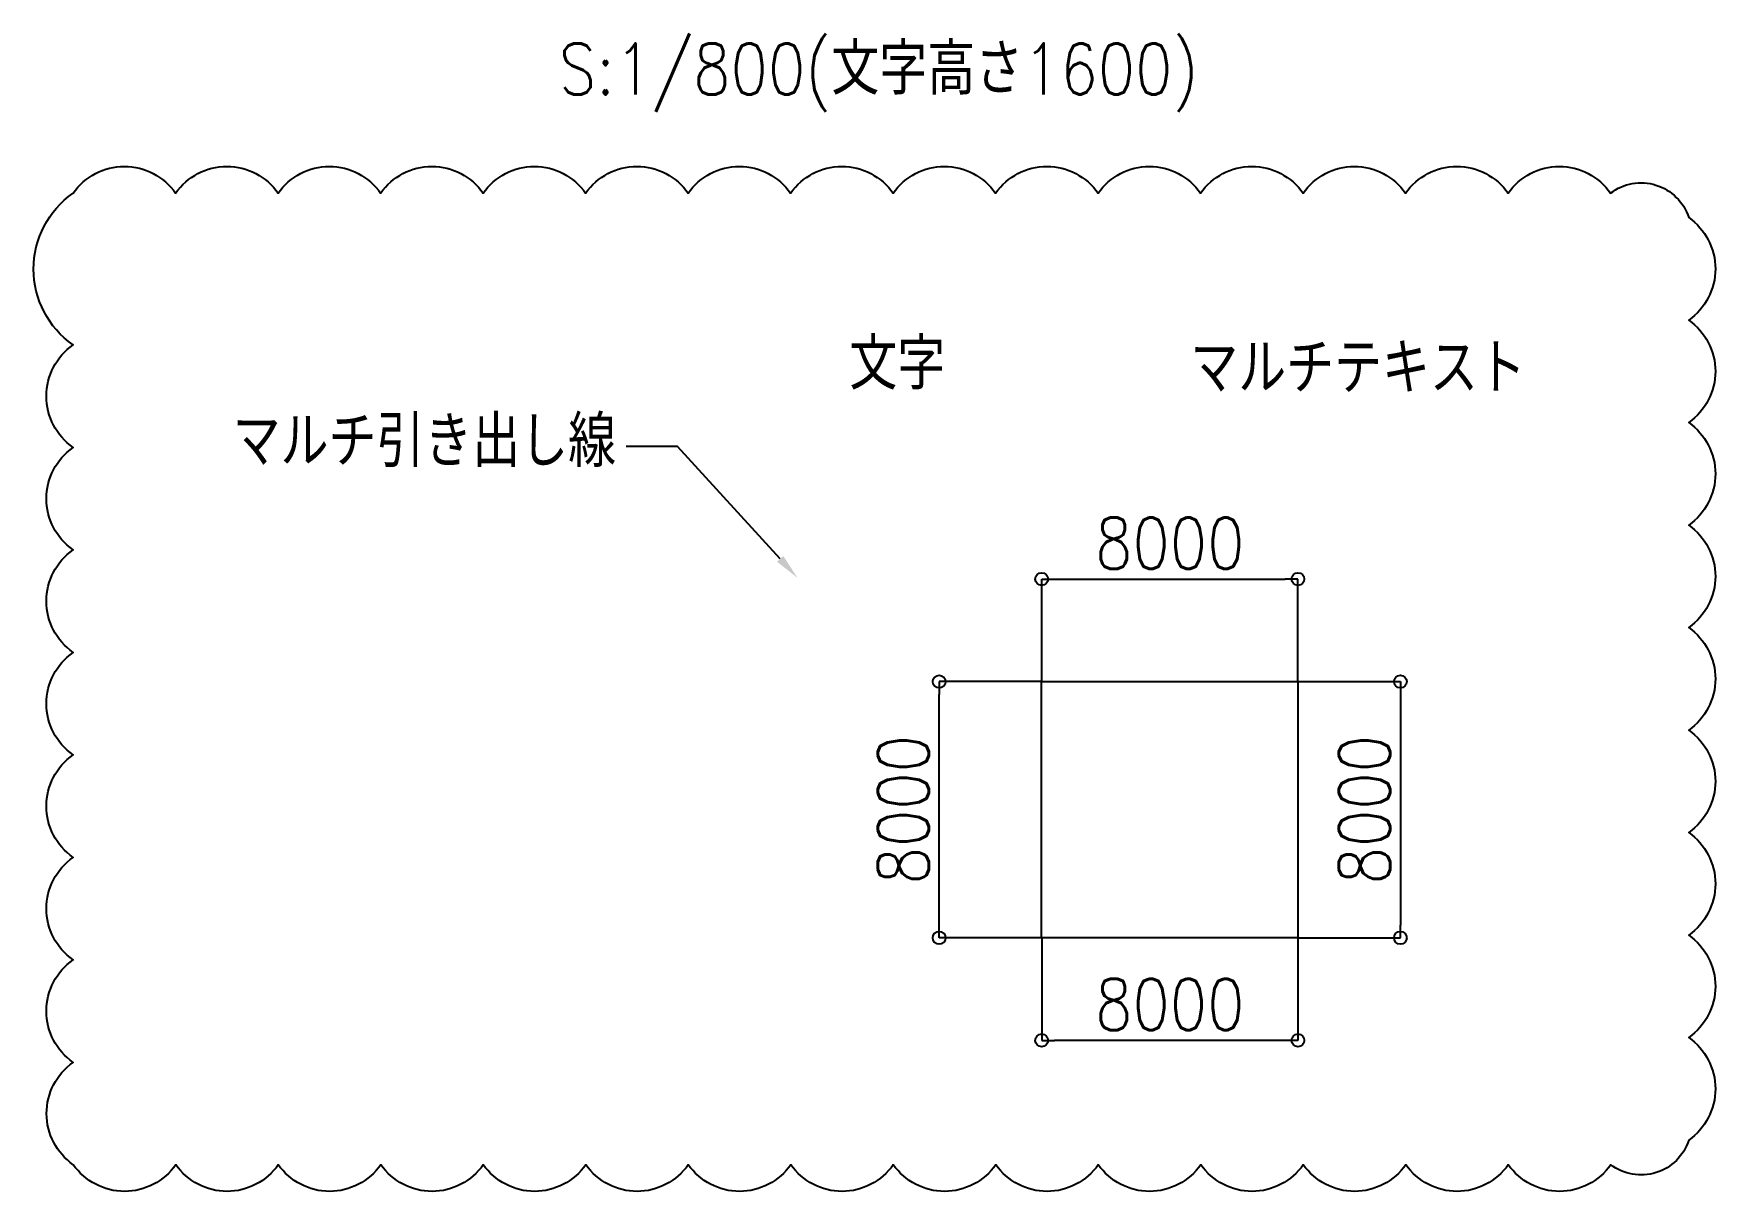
# Model space of a CAD drawing. Extents: x -129301 to 1296000, y -2685600 to 164981.
# Drawn here: x 30767 to 83271, y 128837 to 164981 of the extents above; entities that cross this region are included whole.
import ezdxf
from ezdxf import colors
from ezdxf.entities.mleader import LeaderData, LeaderLine
from ezdxf.enums import TextEntityAlignment as Align
from ezdxf.math import Vec2, Vec3

# ---------------------------------------------------------------- set-up
doc = ezdxf.new("R2010")
doc.units = 0
doc.header["$MEASUREMENT"] = 0
doc.layers.get('0').update_dxf_attribs({"color": 3, "linetype": 'CONTINUOUS'})
doc.layers.get('Defpoints').update_dxf_attribs({"color": 251, "linetype": 'CONTINUOUS'})
doc.styles.add('DRACAD', font='txt', dxfattribs={"width": 0.85, "bigfont": 'extfont2'})
doc.dimstyles.new('MYDIM', dxfattribs={"dimtxt": 120, "dimasz": 20, "dimexe": 1.25, "dimexo": 50, "dimgap": 50, "dimtad": 1, "dimdec": 4, "dimdsep": 46, "dimtxsty": 'DRACAD', "dimblk": 'ORIGIN', "dimcen": 2.5, "dimadec": 0, "dimazin": 0, "dimtfac": 1, "dimtdec": 4, "dimtmove": 0, "dimatfit": 3, "dimfxl": 1, "dimtolj": 1, "dimtzin": 0, "dimarcsym": 0})

msp = doc.modelspace()

# ---------------------------------------------------------------- texts
at = {"style": 'DRACAD', "width": 0.85}
for s, p in [('S:1/800(文字高さ1600)', (57150.18705, 163876.66233)), ('文字', (57731.02497, 154669.06123))]:
    msp.add_text(s, height=1600, dxfattribs=at).set_placement(p, align=Align.MIDDLE_CENTER)
at = {"insert": (72114.32632, 154535.7279), "char_height": 1600, "attachment_point": 5, "style": 'DRACAD'}
msp.add_mtext('マルチテキスト', dxfattribs=at)

# ---------------------------------------------------------------- blocks, each defined once
blk = doc.blocks.new('_ORIGIN')
at = {"color": 0, "linetype": 'ByBlock', "lineweight": -2}
blk.add_line((0, 0), (-1, 0), dxfattribs=at)
blk.add_circle((0, 0), 0.5, dxfattribs=at)
blk = doc.blocks.new('*D7880')
at = {"color": 0, "lineweight": -2}
for p, q in [((62238, 144752), (59038, 144752)), ((59038, 137152), (59038, 144352)), ((62238, 136752), (59038, 136752))]:
    blk.add_line(p, q, dxfattribs=at)
at = {"layer": 'Defpoints', "color": 0}
for p in [(59038, 144752), (62238, 144752), (62238, 136752)]:
    blk.add_point(p, dxfattribs=at)
at = {"color": 0, "linetype": 'ByBlock', "lineweight": -2, "xscale": 400, "yscale": 400, "zscale": 400}
for p, rotation in [((59038, 144752), 90), ((59038, 136752), 270)]:
    blk.add_blockref('_ORIGIN', p, dxfattribs=dict(at, rotation=rotation))
at = {"color": 0, "insert": (57918, 140752), "char_height": 1600, "attachment_point": 5, "rotation": 90, "style": 'DRACAD'}
blk.add_mtext('\\A1;8000', dxfattribs=at)
blk = doc.blocks.new('*D7881')
at = {"color": 0, "lineweight": -2}
for p, q in [((62238, 136752), (62238, 133552)), ((70238, 136752), (70238, 133552)), ((69838, 133552), (62638, 133552))]:
    blk.add_line(p, q, dxfattribs=at)
at = {"layer": 'Defpoints', "color": 0}
for p in [(62238, 136752), (70238, 136752), (62238, 133552)]:
    blk.add_point(p, dxfattribs=at)
at = {"color": 0, "linetype": 'ByBlock', "lineweight": -2, "xscale": 400, "yscale": 400, "zscale": 400, "rotation": 180}
blk.add_blockref('_ORIGIN', (62238, 133552), dxfattribs=at)
at = {"color": 0, "linetype": 'ByBlock', "lineweight": -2, "xscale": 400, "yscale": 400, "zscale": 400}
blk.add_blockref('_ORIGIN', (70238, 133552), dxfattribs=at)
at = {"color": 0, "insert": (66238, 134672), "char_height": 1600, "attachment_point": 5, "style": 'DRACAD'}
blk.add_mtext('\\A1;8000', dxfattribs=at)
blk = doc.blocks.new('*D7882')
at = {"color": 0, "lineweight": -2}
for p, q in [((70238, 144752), (73438, 144752)), ((73438, 144352), (73438, 137152)), ((70238, 136752), (73438, 136752))]:
    blk.add_line(p, q, dxfattribs=at)
at = {"layer": 'Defpoints', "color": 0}
for p in [(70238, 144752), (70238, 136752), (73438, 136752)]:
    blk.add_point(p, dxfattribs=at)
at = {"color": 0, "linetype": 'ByBlock', "lineweight": -2, "xscale": 400, "yscale": 400, "zscale": 400}
for p, rotation in [((73438, 144752), 90), ((73438, 136752), 270)]:
    blk.add_blockref('_ORIGIN', p, dxfattribs=dict(at, rotation=rotation))
at = {"color": 0, "insert": (72318, 140752), "char_height": 1600, "attachment_point": 5, "rotation": 90, "style": 'DRACAD'}
blk.add_mtext('\\A1;8000', dxfattribs=at)
blk = doc.blocks.new('*D7883')
at = {"color": 0, "lineweight": -2}
for p, q in [((62238, 144752), (62238, 147952)), ((62638, 147952), (69838, 147952)), ((70238, 144752), (70238, 147952))]:
    blk.add_line(p, q, dxfattribs=at)
at = {"layer": 'Defpoints', "color": 0}
for p in [(70238, 147952), (62238, 144752), (70238, 144752)]:
    blk.add_point(p, dxfattribs=at)
at = {"color": 0, "linetype": 'ByBlock', "lineweight": -2, "xscale": 400, "yscale": 400, "zscale": 400, "rotation": 180}
blk.add_blockref('_ORIGIN', (62238, 147952), dxfattribs=at)
at = {"color": 0, "linetype": 'ByBlock', "lineweight": -2, "xscale": 400, "yscale": 400, "zscale": 400}
blk.add_blockref('_ORIGIN', (70238, 147952), dxfattribs=at)
at = {"color": 0, "insert": (66238, 149072), "char_height": 1600, "attachment_point": 5, "style": 'DRACAD'}
blk.add_mtext('\\A1;8000', dxfattribs=at)

# ---------------------------------------------------------------- dimensions: what is measured, and where the dimension line sits
for base, p1, p2, angle, picture, middle in [((70237.66067, 147952.22939), (62237.66067, 144752.22939), (70237.66067, 144752.22939), 180, '*D7883', (66237.66067, 149072.22939)), ((59037.66067, 144752.22939), (62237.66067, 136752.22939), (62237.66067, 144752.22939), 270, '*D7880', (57917.66067, 140752.22939)), ((73437.66067, 136752.22939), (70237.66067, 144752.22939), (70237.66067, 136752.22939), 90, '*D7882', (72317.66067, 140752.22939))]:
    dim = msp.add_linear_dim(base=base, p1=p1, p2=p2, angle=angle, dimstyle='MYDIM', override={"dimtxt": 1600, "dimasz": 400, "dimexe": 0, "dimexo": 0, "dimgap": 320, "dimtad": 1, "dimjust": 0, "dimtmove": 0})
    dim.commit()
    dim.dimension.update_dxf_attribs({"geometry": picture, "text_midpoint": middle})
dim = msp.add_linear_dim(base=(62237.66067, 133552.22939), p1=(70237.66067, 136752.22939), p2=(62237.66067, 136752.22939), dimstyle='MYDIM', override={"dimtxt": 1600, "dimasz": 400, "dimexe": 0, "dimexo": 0, "dimgap": 320, "dimtad": 1, "dimjust": 0, "dimtmove": 0})
dim.commit()
dim.dimension.update_dxf_attribs({"geometry": '*D7881', "text_midpoint": (66237.66067, 134672.22939)})

# ---------------------------------------------------------------- linework, layer by layer
msp.add_lwpolyline([(32000.0375, 160000, -0.5206), (35200.0375, 160000, -0.5206), (38400.0375, 160000, -0.5206), (41600.0375, 160000, -0.5206), (44800.0375, 160000, -0.5206), (48000.0375, 160000, -0.5206), (51200.0375, 160000, -0.5206), (54400.0375, 160000, -0.5206), (57600.0375, 160000, -0.5206), (60800.0375, 160000, -0.5206), (64000.0375, 160000, -0.5206), (67200.0375, 160000, -0.5206), (70400.0375, 160000, -0.5206), (73600.0375, 160000, -0.5206), (76800.0375, 160000, -0.5206), (80000.0375, 160000, -0.5206), (82437.89024, 159237.85274, -0.5206), (82437.89024, 156037.85274, -0.5206), (82437.89024, 152837.85274, -0.5206), (82437.89024, 149637.85274, -0.5206), (82437.89024, 146437.85274, -0.5206), (82437.89024, 143237.85274, -0.5206), (82437.89024, 140037.85274, -0.5206), (82437.89024, 136837.85274, -0.5206), (82437.89024, 133637.85274, -0.5206), (82437.89024, 130437.85274, -0.5206), (80006.04303, 129669.69995, -0.5206), (76806.04303, 129669.69995, -0.5206), (73606.04303, 129669.69995, -0.5206), (70406.04303, 129669.69995, -0.5206), (67206.04303, 129669.69995, -0.5206), (64006.04303, 129669.69995, -0.5206), (60806.04303, 129669.69995, -0.5206), (57606.04303, 129669.69995, -0.5206), (54406.04303, 129669.69995, -0.5206), (51206.04303, 129669.69995, -0.5206), (48006.04303, 129669.69995, -0.5206), (44806.04303, 129669.69995, -0.5206), (41606.04303, 129669.69995, -0.5206), (38406.04303, 129669.69995, -0.5206), (35206.04303, 129669.69995, -0.5206), (32006.04303, 129669.69995, -0.5206), (32000.0375, 132863.69442, -0.5206), (32000.0375, 136063.69442, -0.5206), (32000.0375, 139263.69442, -0.5206), (32000.0375, 142463.69442, -0.5206), (32000.0375, 145663.69442, -0.5206), (32000.0375, 148863.69442, -0.5206), (32000.0375, 152063.69442, -0.5206), (32000.0375, 155263.69442, -0.5206), (32000.0375, 160000, -0.5206)], format="xyb", close=True)
msp.add_lwpolyline([(62237.66067, 144752.22939), (70237.66067, 144752.22939), (70237.66067, 136752.22939), (62237.66067, 136752.22939)], close=True)

msp.set_redraw_order([(e.dxf.handle, doc.entitydb.next_handle()) for e in msp.query("TEXT MTEXT ATTDEF DIMENSION ARC_DIMENSION")])  # texts and dimensions are drawn at this point

# ---------------------------------------------------------------- leaders
ml = msp.add_multileader_mtext('Standard')
ml.set_content('マルチ引き出し線', style='DRACAD')
ml.set_leader_properties()
ml.build(insert=Vec2(0, 0))
ml.multileader.update_dxf_attribs({"dogleg_length": 1600, "arrow_head_size": 800})
ctx = ml.context
ctx.base_point, ctx.char_height, ctx.arrow_head_size, ctx.landing_gap_size, ctx.plane_origin = Vec3(36072.31266, 152089.37492), 1600, 800, 320, Vec3(-6607027.02737, 11968647.69762)
ctx.text_align_type = 2
notes = []
notes.append((ctx, [(0, (1, 1, 0), (50869.64599, 152089.37492), (-1, 0), 1600, [(0, [(54614.85882, 147991.20011)], 0, [])])]))
ctx.mtext.insert, ctx.mtext.alignment = Vec3(48949.64599, 153049.37492), 3
for ctx, leaders in notes:
    for number, flags, end, landing, length, lines in leaders:
        leader = LeaderData()
        leader.index, (leader.has_last_leader_line, leader.has_dogleg_vector, leader.attachment_direction) = number, flags
        leader.last_leader_point, leader.dogleg_vector, leader.dogleg_length = Vec3(end), Vec3(landing), length
        for number, points, colour, breaks in lines:
            line = LeaderLine()
            line.index, line.vertices, line.color, line.breaks = number, Vec3.list(points), colors.encode_raw_color(colour), breaks
            leader.lines.append(line)
        ctx.leaders.append(leader)

doc.saveas('drawing.dxf')
